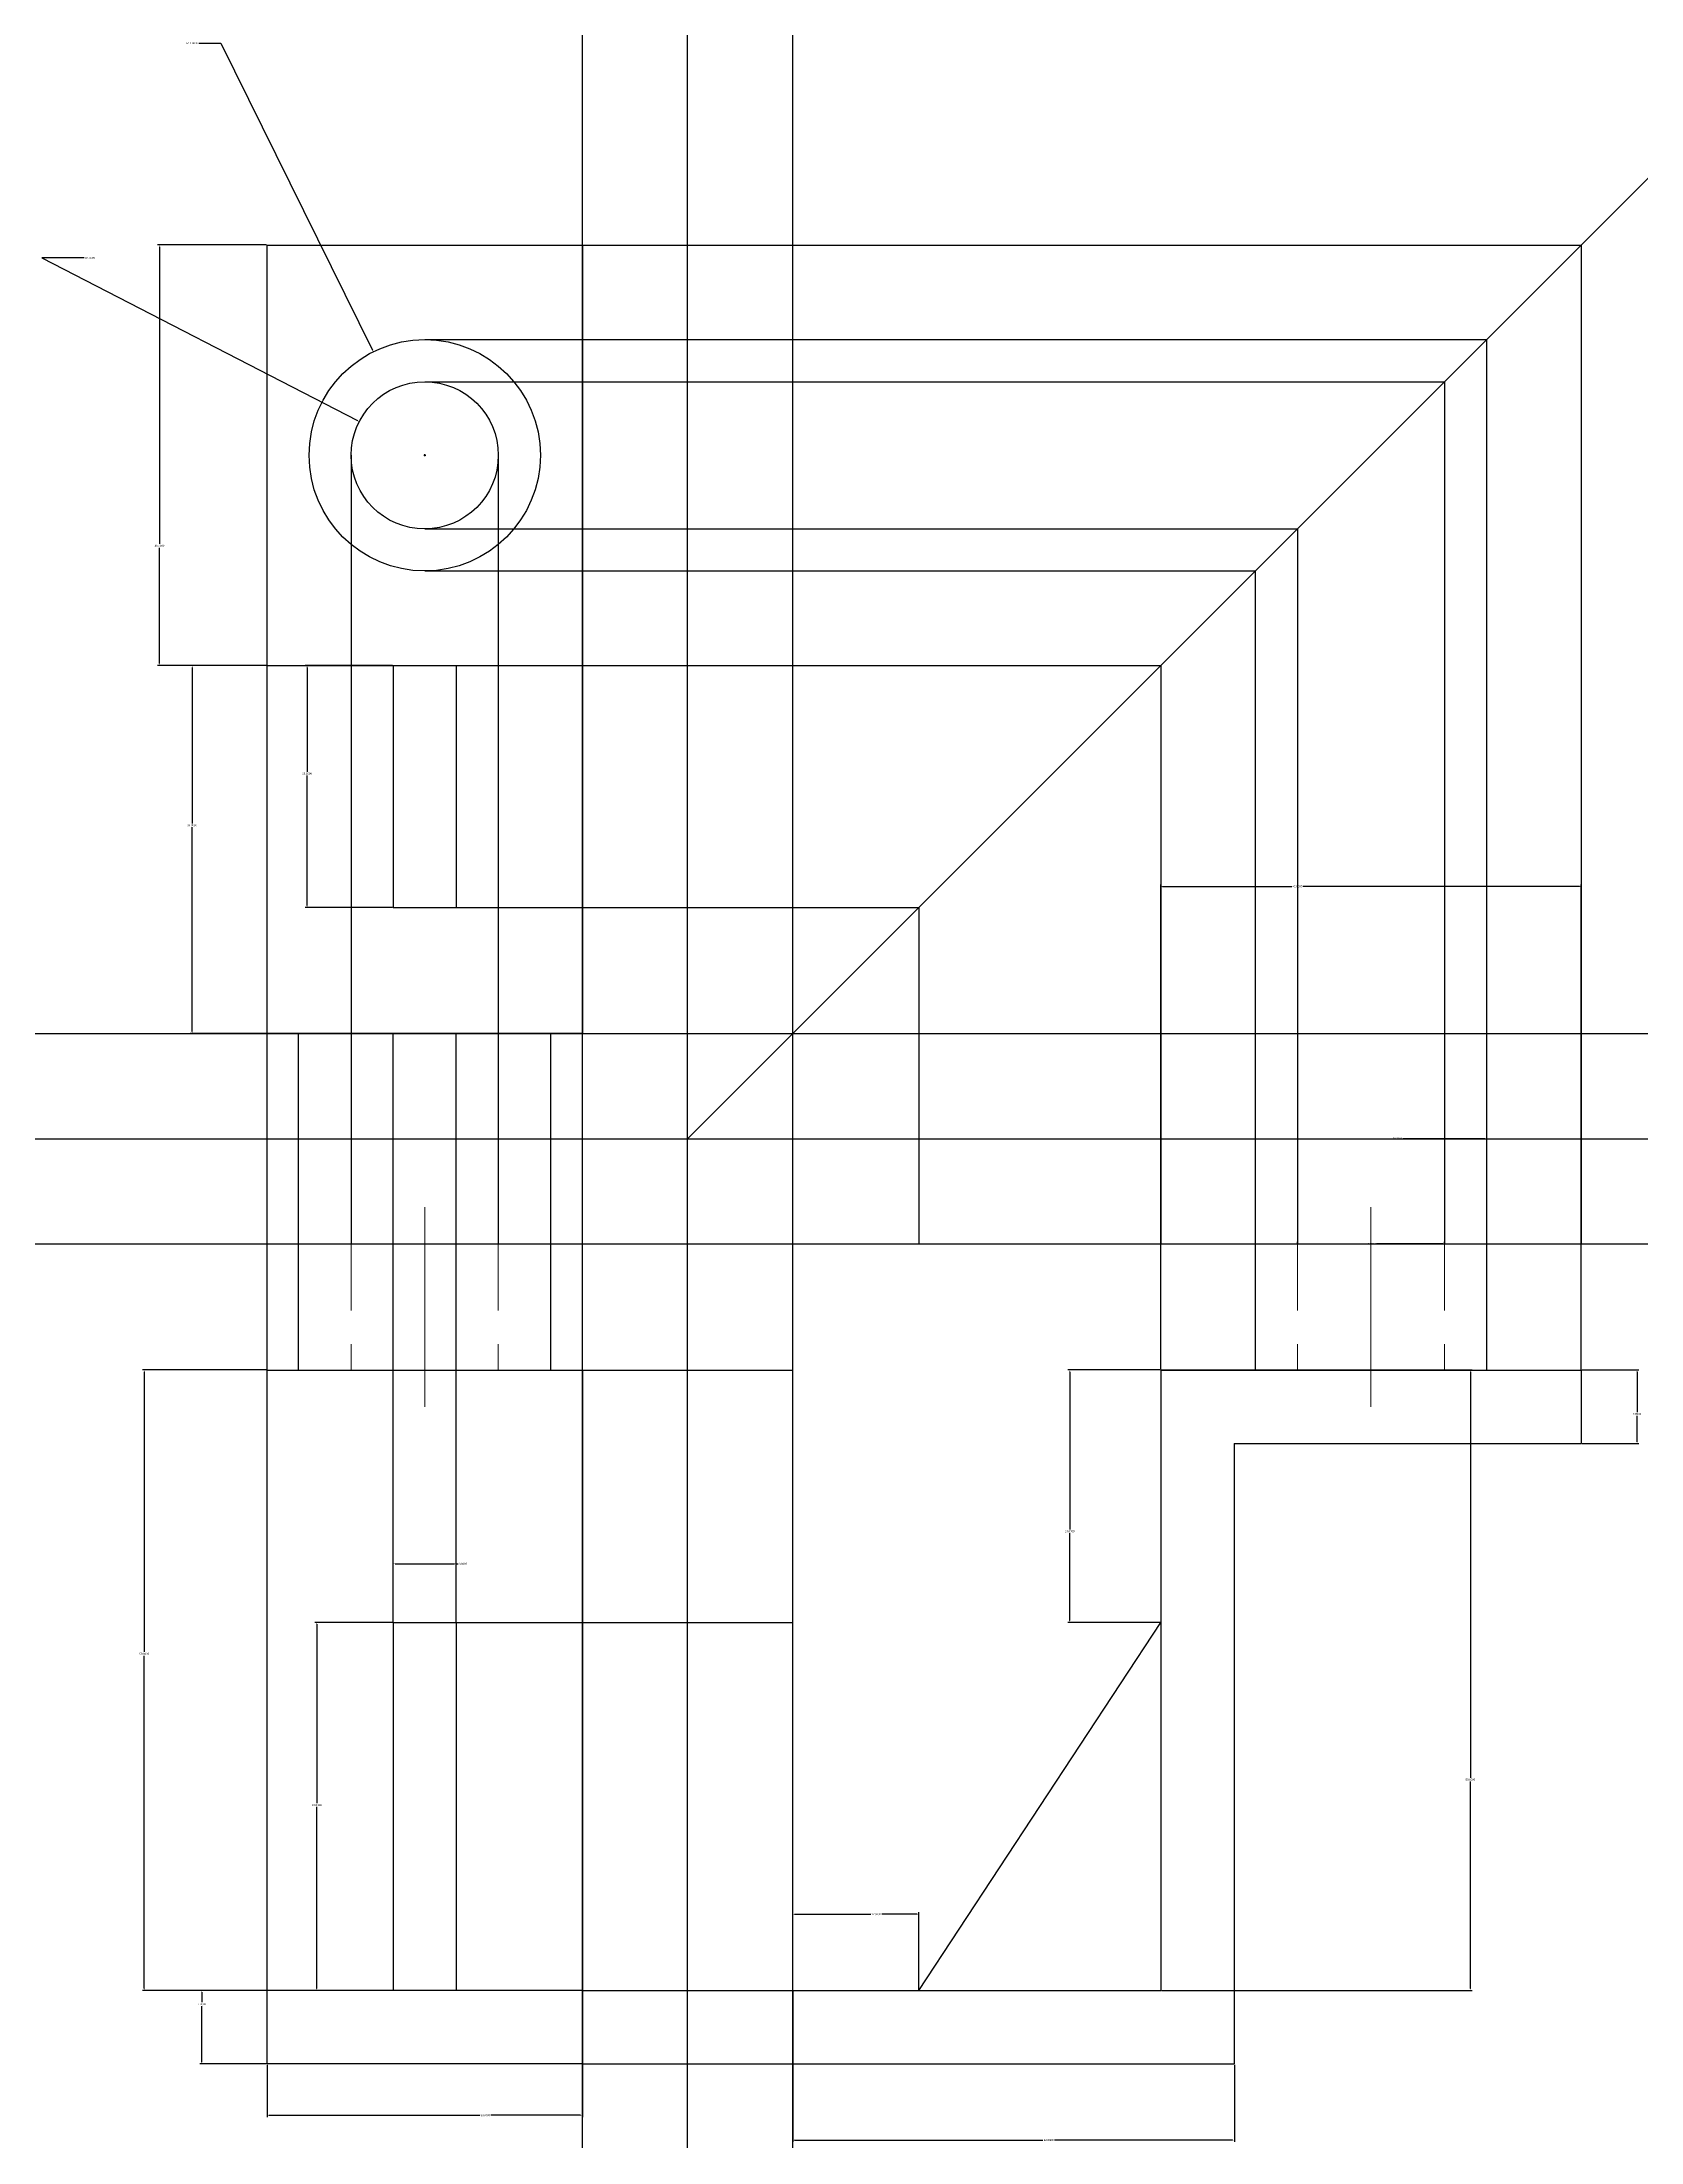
# Model space of a CAD drawing. Header units: millimetres. Extents: x 1469 to 7799, y 1414 to 1806.
# Drawn here: x 5520.9 to 5673, y 1514.6 to 1714.4 of the extents above; entities that cross this region are included whole.
import ezdxf

# ---------------------------------------------------------------- set-up
doc = ezdxf.new("R2010")
doc.units = ezdxf.units.MM
doc.linetypes.add('CENTER2', pattern=[28.575, 19.05, -3.175, 3.175, -3.175])
doc.linetypes.add('HIDDEN', pattern=[9.525, 6.35, -3.175])
doc.layers.add('dimension', color=210, linetype='Continuous', lineweight=15)
doc.layers.add('hidden line', color=40, linetype='HIDDEN', lineweight=20)
doc.layers.add('drawing', color=7, linetype='Continuous')
doc.layers.add('porjection line', color=130, linetype='Continuous', transparency=0.8)
doc.layers.add('ref line', color=10, linetype='Continuous', transparency=0.8)
doc.styles.get("Standard").update_dxf_attribs({"font": 'arial.ttf'})
doc.dimstyles.get("Standard").update_dxf_attribs({"dimtxt": 0.18, "dimasz": 0.18, "dimexe": 0.18, "dimexo": 0.0625, "dimgap": 0.09, "dimtad": 0, "dimtih": 1, "dimtoh": 1, "dimdec": 4, "dimzin": 0, "dimdsep": 46, "dimtxsty": 'Standard', "dimcen": 0.09, "dimadec": 0, "dimazin": 0, "dimtfac": 1, "dimtdec": 4, "dimtofl": 0, "dimtmove": 0, "dimatfit": 3, "dimfxl": 1, "dimtolj": 1, "dimtzin": 0, "dimarcsym": 0})

# ---------------------------------------------------------------- blocks, each defined once
blk = doc.blocks.new('*U202')
at = {"layer": 'hidden line', "color": 0, "linetype": 'CENTER2', "transparency": 16777216}
blk.add_line((0, 9.5), (0, -9.5), dxfattribs=at)
blk = doc.blocks.new('*U203')
at = {"layer": 'hidden line', "color": 0, "linetype": 'CENTER2', "transparency": 16777216}
blk.add_line((0, 9.5), (0, -9.5), dxfattribs=at)
blk = doc.blocks.new('*D315')
at = {"layer": 'Defpoints', "color": 0, "transparency": 16777216}
for p in [(5552.45, 1684.9), (5557.34, 1675.05)]:
    blk.add_point(p, dxfattribs=at)
at = {"layer": 'dimension', "color": 0, "lineweight": -2, "transparency": 16777216}
for p, q in [((5535.85, 1714.24), (5537.93, 1714.24)), ((5537.93, 1714.24), (5552.37, 1685.06)), ((5557.25, 1675.05), (5557.43, 1675.05)), ((5557.34, 1674.96), (5557.34, 1675.14))]:
    blk.add_line(p, q, dxfattribs=at)
at = {"layer": 'dimension', "color": 0, "transparency": 16777216}
blk.add_solid([(5552.4, 1685.08), (5552.35, 1685.05), (5552.45, 1684.9)], dxfattribs=at)
at = {"layer": 'dimension', "color": 0, "transparency": 16777216, "insert": (5535.23, 1714.24), "char_height": 0.18, "attachment_point": 5}
blk.add_mtext('\\A1;R11.0000', dxfattribs=at)
blk = doc.blocks.new('*D316')
at = {"layer": 'Defpoints', "color": 0, "transparency": 16777216}
for p in [(5551.11, 1678.25), (5557.34, 1675.05)]:
    blk.add_point(p, dxfattribs=at)
at = {"layer": 'dimension', "color": 0, "lineweight": -2, "transparency": 16777216}
for p, q in [((5524.93, 1693.82), (5520.93, 1693.82)), ((5520.93, 1693.82), (5550.95, 1678.34)), ((5557.25, 1675.05), (5557.43, 1675.05)), ((5557.34, 1674.96), (5557.34, 1675.14))]:
    blk.add_line(p, q, dxfattribs=at)
at = {"layer": 'dimension', "color": 0, "transparency": 16777216}
blk.add_solid([(5550.97, 1678.36), (5550.94, 1678.31), (5551.11, 1678.25)], dxfattribs=at)
at = {"layer": 'dimension', "color": 0, "transparency": 16777216, "insert": (5525.48, 1693.82), "char_height": 0.18, "attachment_point": 5}
blk.add_mtext('\\A1;R7.0000', dxfattribs=at)
blk = doc.blocks.new('*D317')
at = {"layer": 'Defpoints', "color": 0, "transparency": 16777216}
for p in [(5667.34, 1634.05), (5627.34, 1588.05), (5667.34, 1588.05)]:
    blk.add_point(p, dxfattribs=at)
at = {"layer": 'dimension', "color": 0, "lineweight": -2, "transparency": 16777216}
for p, q in [((5627.34, 1588.11), (5627.34, 1634.23)), ((5627.52, 1634.05), (5639.8, 1634.05)), ((5667.16, 1634.05), (5640.87, 1634.05)), ((5667.34, 1588.11), (5667.34, 1634.23))]:
    blk.add_line(p, q, dxfattribs=at)
at = {"layer": 'dimension', "color": 0, "transparency": 16777216}
for points in [[(5627.52, 1634.08), (5627.52, 1634.02), (5627.34, 1634.05)], [(5667.16, 1634.08), (5667.16, 1634.02), (5667.34, 1634.05)]]:
    blk.add_solid(points, dxfattribs=at)
at = {"layer": 'dimension', "color": 0, "transparency": 16777216, "insert": (5640.34, 1634.05), "char_height": 0.18, "attachment_point": 5}
blk.add_mtext('\\A1;40.0000', dxfattribs=at)
blk = doc.blocks.new('*D318')
at = {"layer": 'Defpoints', "color": 0, "transparency": 16777216}
for p in [(5658.34, 1610.05), (5636.34, 1600.05), (5658.34, 1600.05)]:
    blk.add_point(p, dxfattribs=at)
at = {"layer": 'dimension', "color": 0, "lineweight": -2, "transparency": 16777216}
for p, q in [((5636.34, 1600.11), (5636.34, 1610.23)), ((5636.52, 1610.05), (5649.33, 1610.05)), ((5658.16, 1610.05), (5650.4, 1610.05)), ((5658.34, 1600.11), (5658.34, 1610.23))]:
    blk.add_line(p, q, dxfattribs=at)
at = {"layer": 'dimension', "color": 0, "transparency": 16777216}
for points in [[(5636.52, 1610.08), (5636.52, 1610.02), (5636.34, 1610.05)], [(5658.16, 1610.08), (5658.16, 1610.02), (5658.34, 1610.05)]]:
    blk.add_solid(points, dxfattribs=at)
at = {"layer": 'dimension', "color": 0, "transparency": 16777216, "insert": (5649.86, 1610.05), "char_height": 0.18, "attachment_point": 5}
blk.add_mtext('\\A1;22.0000', dxfattribs=at)
blk = doc.blocks.new('*D319')
at = {"layer": 'Defpoints', "color": 0, "transparency": 16777216}
for p in [(5640.34, 1600.05), (5654.34, 1600.05), (5654.34, 1600.05)]:
    blk.add_point(p, dxfattribs=at)
at = {"layer": 'dimension', "color": 0, "lineweight": -2, "transparency": 16777216}
for p, q in [((5640.34, 1600.11), (5640.34, 1600.23)), ((5640.52, 1600.05), (5646.81, 1600.05)), ((5654.16, 1600.05), (5647.86, 1600.05)), ((5654.34, 1600.11), (5654.34, 1600.23))]:
    blk.add_line(p, q, dxfattribs=at)
at = {"layer": 'dimension', "color": 0, "transparency": 16777216}
for points in [[(5640.52, 1600.08), (5640.52, 1600.02), (5640.34, 1600.05)], [(5654.16, 1600.08), (5654.16, 1600.02), (5654.34, 1600.05)]]:
    blk.add_solid(points, dxfattribs=at)
at = {"layer": 'dimension', "color": 0, "transparency": 16777216, "insert": (5647.34, 1600.05), "char_height": 0.18, "attachment_point": 5}
blk.add_mtext('\\A1;14.0000', dxfattribs=at)
blk = doc.blocks.new('*D320')
at = {"layer": 'Defpoints', "color": 0, "transparency": 16777216}
for p in [(5667.34, 1588.05), (5667.34, 1581.05), (5672.64, 1581.05)]:
    blk.add_point(p, dxfattribs=at)
at = {"layer": 'dimension', "color": 0, "lineweight": -2, "transparency": 16777216}
for p, q in [((5667.4, 1588.05), (5672.82, 1588.05)), ((5672.64, 1587.87), (5672.64, 1584.05)), ((5672.64, 1581.23), (5672.64, 1583.69)), ((5667.4, 1581.05), (5672.82, 1581.05))]:
    blk.add_line(p, q, dxfattribs=at)
at = {"layer": 'dimension', "color": 0, "transparency": 16777216}
for points in [[(5672.61, 1587.87), (5672.67, 1587.87), (5672.64, 1588.05)], [(5672.61, 1581.23), (5672.67, 1581.23), (5672.64, 1581.05)]]:
    blk.add_solid(points, dxfattribs=at)
at = {"layer": 'dimension', "color": 0, "transparency": 16777216, "insert": (5672.64, 1583.87), "char_height": 0.18, "attachment_point": 5}
blk.add_mtext('\\A1;7.0000', dxfattribs=at)
blk = doc.blocks.new('*D321')
at = {"layer": 'Defpoints', "color": 0, "transparency": 16777216}
for p in [(5627.34, 1588.05), (5627.34, 1529.05), (5656.79, 1529.05)]:
    blk.add_point(p, dxfattribs=at)
at = {"layer": 'dimension', "color": 0, "lineweight": -2, "transparency": 16777216}
for p, q in [((5627.4, 1588.05), (5656.97, 1588.05)), ((5656.79, 1587.87), (5656.79, 1549.27)), ((5656.79, 1529.23), (5656.79, 1548.91)), ((5627.4, 1529.05), (5656.97, 1529.05))]:
    blk.add_line(p, q, dxfattribs=at)
at = {"layer": 'dimension', "color": 0, "transparency": 16777216}
for points in [[(5656.76, 1587.87), (5656.82, 1587.87), (5656.79, 1588.05)], [(5656.76, 1529.23), (5656.82, 1529.23), (5656.79, 1529.05)]]:
    blk.add_solid(points, dxfattribs=at)
at = {"layer": 'dimension', "color": 0, "transparency": 16777216, "insert": (5656.79, 1549.09), "char_height": 0.18, "attachment_point": 5}
blk.add_mtext('\\A1;59.0000', dxfattribs=at)
blk = doc.blocks.new('*D322')
at = {"layer": 'Defpoints', "color": 0, "transparency": 16777216}
for p in [(5604.34, 1536.29), (5592.34, 1529.05), (5604.34, 1529.05)]:
    blk.add_point(p, dxfattribs=at)
at = {"layer": 'dimension', "color": 0, "lineweight": -2, "transparency": 16777216}
for p, q in [((5592.34, 1529.11), (5592.34, 1536.47)), ((5592.52, 1536.29), (5599.75, 1536.29)), ((5604.16, 1536.29), (5600.8, 1536.29)), ((5604.34, 1529.11), (5604.34, 1536.47))]:
    blk.add_line(p, q, dxfattribs=at)
at = {"layer": 'dimension', "color": 0, "transparency": 16777216}
for points in [[(5592.52, 1536.32), (5592.52, 1536.26), (5592.34, 1536.29)], [(5604.16, 1536.32), (5604.16, 1536.26), (5604.34, 1536.29)]]:
    blk.add_solid(points, dxfattribs=at)
at = {"layer": 'dimension', "color": 0, "transparency": 16777216, "insert": (5600.28, 1536.29), "char_height": 0.18, "attachment_point": 5}
blk.add_mtext('\\A1;12.0000', dxfattribs=at)
blk = doc.blocks.new('*D323')
at = {"layer": 'Defpoints', "color": 0, "transparency": 16777216}
for p in [(5627.34, 1588.05), (5618.68, 1564.05), (5627.34, 1564.05)]:
    blk.add_point(p, dxfattribs=at)
at = {"layer": 'dimension', "color": 0, "lineweight": -2, "transparency": 16777216}
for p, q in [((5627.27, 1588.05), (5618.5, 1588.05)), ((5618.68, 1587.87), (5618.68, 1572.89)), ((5618.68, 1564.23), (5618.68, 1572.53)), ((5627.27, 1564.05), (5618.5, 1564.05))]:
    blk.add_line(p, q, dxfattribs=at)
at = {"layer": 'dimension', "color": 0, "transparency": 16777216}
for points in [[(5618.65, 1587.87), (5618.71, 1587.87), (5618.68, 1588.05)], [(5618.65, 1564.23), (5618.71, 1564.23), (5618.68, 1564.05)]]:
    blk.add_solid(points, dxfattribs=at)
at = {"layer": 'dimension', "color": 0, "transparency": 16777216, "insert": (5618.68, 1572.71), "char_height": 0.18, "attachment_point": 5}
blk.add_mtext('\\A1;24.0000', dxfattribs=at)
blk = doc.blocks.new('*D324')
at = {"layer": 'Defpoints', "color": 0, "transparency": 16777216}
for p in [(5592.34, 1522.05), (5634.34, 1522.05), (5634.34, 1514.81)]:
    blk.add_point(p, dxfattribs=at)
at = {"layer": 'dimension', "color": 0, "lineweight": -2, "transparency": 16777216}
for p, q in [((5592.34, 1521.98), (5592.34, 1514.63)), ((5634.34, 1521.98), (5634.34, 1514.63)), ((5592.52, 1514.81), (5616.14, 1514.81)), ((5634.16, 1514.81), (5617.22, 1514.81))]:
    blk.add_line(p, q, dxfattribs=at)
at = {"layer": 'dimension', "color": 0, "transparency": 16777216}
for points in [[(5592.52, 1514.84), (5592.52, 1514.78), (5592.34, 1514.81)], [(5634.16, 1514.84), (5634.16, 1514.78), (5634.34, 1514.81)]]:
    blk.add_solid(points, dxfattribs=at)
at = {"layer": 'dimension', "color": 0, "transparency": 16777216, "insert": (5616.68, 1514.81), "char_height": 0.18, "attachment_point": 5}
blk.add_mtext('\\A1;42.0000', dxfattribs=at)
blk = doc.blocks.new('*D325')
at = {"layer": 'Defpoints', "color": 0, "transparency": 16777216}
for p in [(5542.34, 1522.05), (5572.34, 1522.05), (5572.34, 1517.17)]:
    blk.add_point(p, dxfattribs=at)
at = {"layer": 'dimension', "color": 0, "lineweight": -2, "transparency": 16777216}
for p, q in [((5542.34, 1521.98), (5542.34, 1516.99)), ((5572.34, 1521.98), (5572.34, 1516.99)), ((5542.52, 1517.17), (5562.57, 1517.17)), ((5572.16, 1517.17), (5563.63, 1517.17))]:
    blk.add_line(p, q, dxfattribs=at)
at = {"layer": 'dimension', "color": 0, "transparency": 16777216}
for points in [[(5542.52, 1517.2), (5542.52, 1517.14), (5542.34, 1517.17)], [(5572.16, 1517.2), (5572.16, 1517.14), (5572.34, 1517.17)]]:
    blk.add_solid(points, dxfattribs=at)
at = {"layer": 'dimension', "color": 0, "transparency": 16777216, "insert": (5563.1, 1517.17), "char_height": 0.18, "attachment_point": 5}
blk.add_mtext('\\A1;30.0000', dxfattribs=at)
blk = doc.blocks.new('*D326')
at = {"layer": 'Defpoints', "color": 0, "transparency": 16777216}
for p in [(5542.34, 1529.05), (5536.13, 1522.05), (5542.34, 1522.05)]:
    blk.add_point(p, dxfattribs=at)
at = {"layer": 'dimension', "color": 0, "lineweight": -2, "transparency": 16777216}
for p, q in [((5542.27, 1529.05), (5535.95, 1529.05)), ((5536.13, 1528.87), (5536.13, 1527.92)), ((5536.13, 1522.23), (5536.13, 1527.55)), ((5542.27, 1522.05), (5535.95, 1522.05))]:
    blk.add_line(p, q, dxfattribs=at)
at = {"layer": 'dimension', "color": 0, "transparency": 16777216}
for points in [[(5536.1, 1528.87), (5536.16, 1528.87), (5536.13, 1529.05)], [(5536.1, 1522.23), (5536.16, 1522.23), (5536.13, 1522.05)]]:
    blk.add_solid(points, dxfattribs=at)
at = {"layer": 'dimension', "color": 0, "transparency": 16777216, "insert": (5536.13, 1527.73), "char_height": 0.18, "attachment_point": 5}
blk.add_mtext('\\A1;7.0000', dxfattribs=at)
blk = doc.blocks.new('*D327')
at = {"layer": 'Defpoints', "color": 0, "transparency": 16777216}
for p in [(5542.34, 1588.05), (5530.66, 1529.05), (5542.34, 1529.05)]:
    blk.add_point(p, dxfattribs=at)
at = {"layer": 'dimension', "color": 0, "lineweight": -2, "transparency": 16777216}
for p, q in [((5542.27, 1588.05), (5530.48, 1588.05)), ((5530.66, 1587.87), (5530.66, 1561.24)), ((5530.66, 1529.23), (5530.66, 1560.88)), ((5542.27, 1529.05), (5530.48, 1529.05))]:
    blk.add_line(p, q, dxfattribs=at)
at = {"layer": 'dimension', "color": 0, "transparency": 16777216}
for points in [[(5530.63, 1587.87), (5530.69, 1587.87), (5530.66, 1588.05)], [(5530.63, 1529.23), (5530.69, 1529.23), (5530.66, 1529.05)]]:
    blk.add_solid(points, dxfattribs=at)
at = {"layer": 'dimension', "color": 0, "transparency": 16777216, "insert": (5530.66, 1561.06), "char_height": 0.18, "attachment_point": 5}
blk.add_mtext('\\A1;59.0000', dxfattribs=at)
blk = doc.blocks.new('*D328')
at = {"layer": 'Defpoints', "color": 0, "transparency": 16777216}
for p in [(5560.34, 1569.62), (5554.34, 1564.05), (5560.34, 1564.05)]:
    blk.add_point(p, dxfattribs=at)
at = {"layer": 'dimension', "color": 0, "lineweight": -2, "transparency": 16777216}
for p, q in [((5554.34, 1564.11), (5554.34, 1569.8)), ((5554.52, 1569.62), (5560.16, 1569.62)), ((5560.34, 1564.11), (5560.34, 1569.8)), ((5560.34, 1569.62), (5560.52, 1569.62))]:
    blk.add_line(p, q, dxfattribs=at)
at = {"layer": 'dimension', "color": 0, "transparency": 16777216}
for points in [[(5554.52, 1569.65), (5554.52, 1569.59), (5554.34, 1569.62)], [(5560.16, 1569.65), (5560.16, 1569.59), (5560.34, 1569.62)]]:
    blk.add_solid(points, dxfattribs=at)
at = {"layer": 'dimension', "color": 0, "transparency": 16777216, "insert": (5560.98, 1569.62), "char_height": 0.18, "attachment_point": 5}
blk.add_mtext('\\A1;6.0000', dxfattribs=at)
blk = doc.blocks.new('*D329')
at = {"layer": 'Defpoints', "color": 0, "transparency": 16777216}
for p in [(5554.34, 1564.05), (5547.06, 1529.05), (5554.34, 1529.05)]:
    blk.add_point(p, dxfattribs=at)
at = {"layer": 'dimension', "color": 0, "lineweight": -2, "transparency": 16777216}
for p, q in [((5554.27, 1564.05), (5546.88, 1564.05)), ((5547.06, 1563.87), (5547.06, 1546.85)), ((5547.06, 1529.23), (5547.06, 1546.49)), ((5554.27, 1529.05), (5546.88, 1529.05))]:
    blk.add_line(p, q, dxfattribs=at)
at = {"layer": 'dimension', "color": 0, "transparency": 16777216}
for points in [[(5547.03, 1563.87), (5547.09, 1563.87), (5547.06, 1564.05)], [(5547.03, 1529.23), (5547.09, 1529.23), (5547.06, 1529.05)]]:
    blk.add_solid(points, dxfattribs=at)
at = {"layer": 'dimension', "color": 0, "transparency": 16777216, "insert": (5547.06, 1546.67), "char_height": 0.18, "attachment_point": 5}
blk.add_mtext('\\A1;35.0000', dxfattribs=at)
blk = doc.blocks.new('*D330')
at = {"layer": 'Defpoints', "color": 0, "transparency": 16777216}
for p in [(5542.34, 1695.05), (5532.11, 1655.05), (5542.34, 1655.05)]:
    blk.add_point(p, dxfattribs=at)
at = {"layer": 'dimension', "color": 0, "lineweight": -2, "transparency": 16777216}
for p, q in [((5542.27, 1695.05), (5531.93, 1695.05)), ((5532.11, 1694.87), (5532.11, 1666.62)), ((5532.11, 1655.23), (5532.11, 1666.26)), ((5542.27, 1655.05), (5531.93, 1655.05))]:
    blk.add_line(p, q, dxfattribs=at)
at = {"layer": 'dimension', "color": 0, "transparency": 16777216}
for points in [[(5532.08, 1694.87), (5532.14, 1694.87), (5532.11, 1695.05)], [(5532.08, 1655.23), (5532.14, 1655.23), (5532.11, 1655.05)]]:
    blk.add_solid(points, dxfattribs=at)
at = {"layer": 'dimension', "color": 0, "transparency": 16777216, "insert": (5532.11, 1666.44), "char_height": 0.18, "attachment_point": 5}
blk.add_mtext('\\A1;40.0000', dxfattribs=at)
blk = doc.blocks.new('*D331')
at = {"layer": 'Defpoints', "color": 0, "transparency": 16777216}
for p in [(5542.34, 1655.05), (5535.21, 1620.05), (5542.34, 1620.05)]:
    blk.add_point(p, dxfattribs=at)
at = {"layer": 'dimension', "color": 0, "lineweight": -2, "transparency": 16777216}
for p, q in [((5542.27, 1655.05), (5535.03, 1655.05)), ((5535.21, 1654.87), (5535.21, 1640.04)), ((5535.21, 1620.23), (5535.21, 1639.67)), ((5542.27, 1620.05), (5535.03, 1620.05))]:
    blk.add_line(p, q, dxfattribs=at)
at = {"layer": 'dimension', "color": 0, "transparency": 16777216}
for points in [[(5535.18, 1654.87), (5535.24, 1654.87), (5535.21, 1655.05)], [(5535.18, 1620.23), (5535.24, 1620.23), (5535.21, 1620.05)]]:
    blk.add_solid(points, dxfattribs=at)
at = {"layer": 'dimension', "color": 0, "transparency": 16777216, "insert": (5535.21, 1639.86), "char_height": 0.18, "attachment_point": 5}
blk.add_mtext('\\A1;35.0000', dxfattribs=at)
blk = doc.blocks.new('*D332')
at = {"layer": 'Defpoints', "color": 0, "transparency": 16777216}
for p in [(5546.14, 1655.05), (5554.34, 1655.05), (5554.34, 1632.05)]:
    blk.add_point(p, dxfattribs=at)
at = {"layer": 'dimension', "color": 0, "lineweight": -2, "transparency": 16777216}
for p, q in [((5554.27, 1655.05), (5545.96, 1655.05)), ((5546.14, 1654.87), (5546.14, 1644.95)), ((5546.14, 1632.23), (5546.14, 1644.59)), ((5554.27, 1632.05), (5545.96, 1632.05))]:
    blk.add_line(p, q, dxfattribs=at)
at = {"layer": 'dimension', "color": 0, "transparency": 16777216}
for points in [[(5546.11, 1654.87), (5546.17, 1654.87), (5546.14, 1655.05)], [(5546.11, 1632.23), (5546.17, 1632.23), (5546.14, 1632.05)]]:
    blk.add_solid(points, dxfattribs=at)
at = {"layer": 'dimension', "color": 0, "transparency": 16777216, "insert": (5546.14, 1644.77), "char_height": 0.18, "attachment_point": 5}
blk.add_mtext('\\A1;23.0000', dxfattribs=at)

msp = doc.modelspace()

# ---------------------------------------------------------------- linework, layer by layer
at = {"layer": 'drawing'}
for p, q in [((5542.33522, 1620.04556), (5542.33522, 1695.04556)), ((5542.33522, 1695.04556), (5572.33522, 1695.04556)), ((5572.33522, 1695.04556), (5572.33522, 1620.04556)), ((5542.33522, 1655.04556), (5572.33522, 1655.04556)), ((5554.33522, 1655.04556), (5554.33522, 1632.04556)), ((5560.33522, 1655.04556), (5560.33522, 1632.04556)), ((5554.33522, 1632.04556), (5560.33522, 1632.04556)), ((5572.33522, 1620.04556), (5542.33522, 1620.04556)), ((5545.33522, 1588.04556), (5545.33522, 1600.04556)), ((5545.33522, 1600.04556), (5569.33522, 1600.04556)), ((5569.33522, 1588.04556), (5569.33522, 1600.04556)), ((5636.33522, 1600.04556), (5636.33522, 1588.04556)), ((5636.33522, 1600.04556), (5658.33522, 1600.04556)), ((5658.33522, 1600.04556), (5658.33522, 1588.04556)), ((5542.33522, 1588.04556), (5572.33522, 1588.04556)), ((5542.33522, 1522.04556), (5542.33522, 1588.04556)), ((5572.33522, 1588.04556), (5572.33522, 1522.04556)), ((5627.33522, 1588.04556), (5627.33522, 1529.04556)), ((5627.33522, 1588.04556), (5667.33522, 1588.04556)), ((5667.33522, 1588.04556), (5667.33522, 1581.04556)), ((5634.33522, 1581.04556), (5634.33522, 1522.04556)), ((5634.33522, 1581.04556), (5667.33522, 1581.04556)), ((5554.33522, 1564.04556), (5554.33522, 1529.04556)), ((5554.33522, 1564.04556), (5560.33522, 1564.04556)), ((5560.33522, 1564.04556), (5560.33522, 1529.04556)), ((5604.33522, 1529.04556), (5627.33522, 1564.04556)), ((5572.33522, 1529.04556), (5542.33522, 1529.04556)), ((5560.33522, 1529.04556), (5554.33522, 1529.04556)), ((5592.33522, 1529.04556), (5627.33522, 1529.04556)), ((5592.33522, 1529.04556), (5592.33522, 1522.04556)), ((5572.33522, 1522.04556), (5542.33522, 1522.04556)), ((5592.33522, 1522.04556), (5634.33522, 1522.04556))]:
    msp.add_line(p, q, dxfattribs=at)
for radius in [11, 7]:
    msp.add_circle((5557.33522, 1675.04556), radius, dxfattribs=at)
at = {"layer": 'hidden line'}
for p, q in [((5550.33522, 1600.04556), (5550.33522, 1588.04556)), ((5564.33522, 1600.04556), (5564.33522, 1588.04556)), ((5640.33522, 1600.04556), (5640.33522, 1588.04556)), ((5654.33522, 1600.04556), (5654.33522, 1588.04556))]:
    msp.add_line(p, q, dxfattribs=at)
at = {"layer": 'porjection line'}
for p, direction in [((5572.33522, 1610.04556), (0, 1)), ((5582.33522, 1610.04556), (0, 1)), ((5592.33522, 1610.04556), (0, 1)), ((1567.67266, 1620.04556), (1, 0)), ((1567.67266, 1610.04556), (1, 0)), ((1567.67266, 1600.04556), (1, 0))]:
    msp.add_xline(p, direction, dxfattribs=at)
msp.add_ray((5582.33522, 1610.04556), (0.707106781, 0.707106781), dxfattribs=at)
at = {"layer": 'ref line'}
for p, q in [((5572.33522, 1695.04556), (5667.33522, 1695.04556)), ((5667.33522, 1695.04556), (5667.33522, 1600.04556)), ((5557.33522, 1686.04556), (5658.33522, 1686.04556)), ((5658.33522, 1686.04556), (5658.33522, 1600.04556)), ((5557.33522, 1682.04556), (5654.33522, 1682.04556)), ((5654.33522, 1682.04556), (5654.33522, 1600.04556)), ((5550.33522, 1675.04556), (5550.33522, 1600.04556)), ((5564.33522, 1675.04556), (5564.33522, 1600.04556)), ((5557.33522, 1668.04556), (5640.33522, 1668.04556)), ((5640.33522, 1668.04556), (5640.33522, 1600.04556)), ((5557.33522, 1664.04556), (5636.33522, 1664.04556)), ((5636.33522, 1664.04556), (5636.33522, 1600.04556)), ((5572.33522, 1655.04556), (5627.33522, 1655.04556)), ((5627.33522, 1655.04556), (5627.33522, 1600.04556)), ((5560.33522, 1632.04556), (5604.33522, 1632.04556)), ((5604.33522, 1632.04556), (5604.33522, 1600.04556)), ((5542.33522, 1588.04556), (5542.33522, 1620.04556)), ((5545.33522, 1600.04556), (5545.33522, 1620.04556)), ((5554.33522, 1564.04556), (5554.33522, 1620.04556)), ((5560.33522, 1564.04556), (5560.33522, 1620.04556)), ((5569.33522, 1600.04556), (5569.33522, 1620.04556)), ((5572.33522, 1588.04556), (5592.33522, 1588.04556)), ((5560.33522, 1564.04556), (5592.33522, 1564.04556)), ((5572.33522, 1529.04556), (5592.33522, 1529.04556)), ((5572.33522, 1522.04556), (5592.33522, 1522.04556))]:
    msp.add_line(p, q, dxfattribs=at)

# ---------------------------------------------------------------- block references
at = {"layer": 'hidden line', "linetype": 'CENTER2'}
for name, p in [('*U203', (5557.33522, 1594.04556)), ('*U202', (5647.33522, 1594.04556))]:
    msp.add_blockref(name, p, dxfattribs=at)

# ---------------------------------------------------------------- dimensions: what is measured, and where the dimension line sits
at = {"layer": 'dimension'}
for mpoint, picture, middle in [((5552.45395, 1684.90321), '*D315', (5535.22754, 1714.2361)), ((5551.11419, 1678.25474), '*D316', (5525.47753, 1693.82477))]:
    dim = msp.add_radius_dim(center=(5557.33522, 1675.04556), mpoint=mpoint, dimstyle='Standard', dxfattribs=at)
    dim.commit()
    dim.dimension.update_dxf_attribs({"geometry": picture, "text_midpoint": middle, "dimtype": 164})
for base, p1, p2, picture, middle in [((5532.10683, 1655.04556), (5542.33522, 1695.04556), (5542.33522, 1655.04556), '*D330', (5532.10683, 1666.44181)), ((5535.20501, 1620.04556), (5542.33522, 1655.04556), (5542.33522, 1620.04556), '*D331', (5535.20501, 1639.85638)), ((5546.1391, 1655.04556), (5554.33522, 1632.04556), (5554.33522, 1655.04556), '*D332', (5546.1391, 1644.77271)), ((5530.66157, 1529.04556), (5542.33522, 1588.04556), (5542.33522, 1529.04556), '*D327', (5530.66157, 1561.05711)), ((5618.6848, 1564.04556), (5627.33522, 1588.04556), (5627.33522, 1564.04556), '*D323', (5618.6848, 1572.71114)), ((5656.78938, 1529.04556), (5627.33522, 1588.04556), (5627.33522, 1529.04556), '*D321', (5656.78938, 1549.08734)), ((5672.64424, 1581.04556), (5667.33522, 1588.04556), (5667.33522, 1581.04556), '*D320', (5672.64424, 1583.86702)), ((5547.06341, 1529.04556), (5554.33522, 1564.04556), (5554.33522, 1529.04556), '*D329', (5547.06341, 1546.67184)), ((5536.12932, 1522.04556), (5542.33522, 1529.04556), (5542.33522, 1522.04556), '*D326', (5536.12932, 1527.73425))]:
    dim = msp.add_linear_dim(base=base, p1=p1, p2=p2, angle=90, dimstyle='Standard', dxfattribs=at)
    dim.commit()
    dim.dimension.update_dxf_attribs({"geometry": picture, "text_midpoint": middle, "dimtype": 160})
for base, p1, p2, picture, middle in [((5667.33522, 1634.04556), (5627.33522, 1588.04556), (5667.33522, 1588.04556), '*D317', (5640.33522, 1634.04556)), ((5658.33522, 1610.04556), (5636.33522, 1600.04556), (5658.33522, 1600.04556), '*D318', (5649.86441, 1610.04556)), ((5654.33522, 1600.04556), (5640.33522, 1600.04556), (5654.33522, 1600.04556), '*D319', (5647.33522, 1600.04556)), ((5560.33522, 1569.61563), (5554.33522, 1564.04556), (5560.33522, 1564.04556), '*D328', (5560.97903, 1569.61563)), ((5604.33522, 1536.29277), (5592.33522, 1529.04556), (5604.33522, 1529.04556), '*D322', (5600.27875, 1536.29277)), ((5572.33522, 1517.17304), (5542.33522, 1522.04556), (5572.33522, 1522.04556), '*D325', (5563.1013, 1517.17304)), ((5634.33522, 1514.80581), (5592.33522, 1522.04556), (5634.33522, 1522.04556), '*D324', (5616.68059, 1514.80581))]:
    dim = msp.add_linear_dim(base=base, p1=p1, p2=p2, dimstyle='Standard', dxfattribs=at)
    dim.commit()
    dim.dimension.update_dxf_attribs({"geometry": picture, "text_midpoint": middle, "dimtype": 160})

doc.saveas('drawing.dxf')
